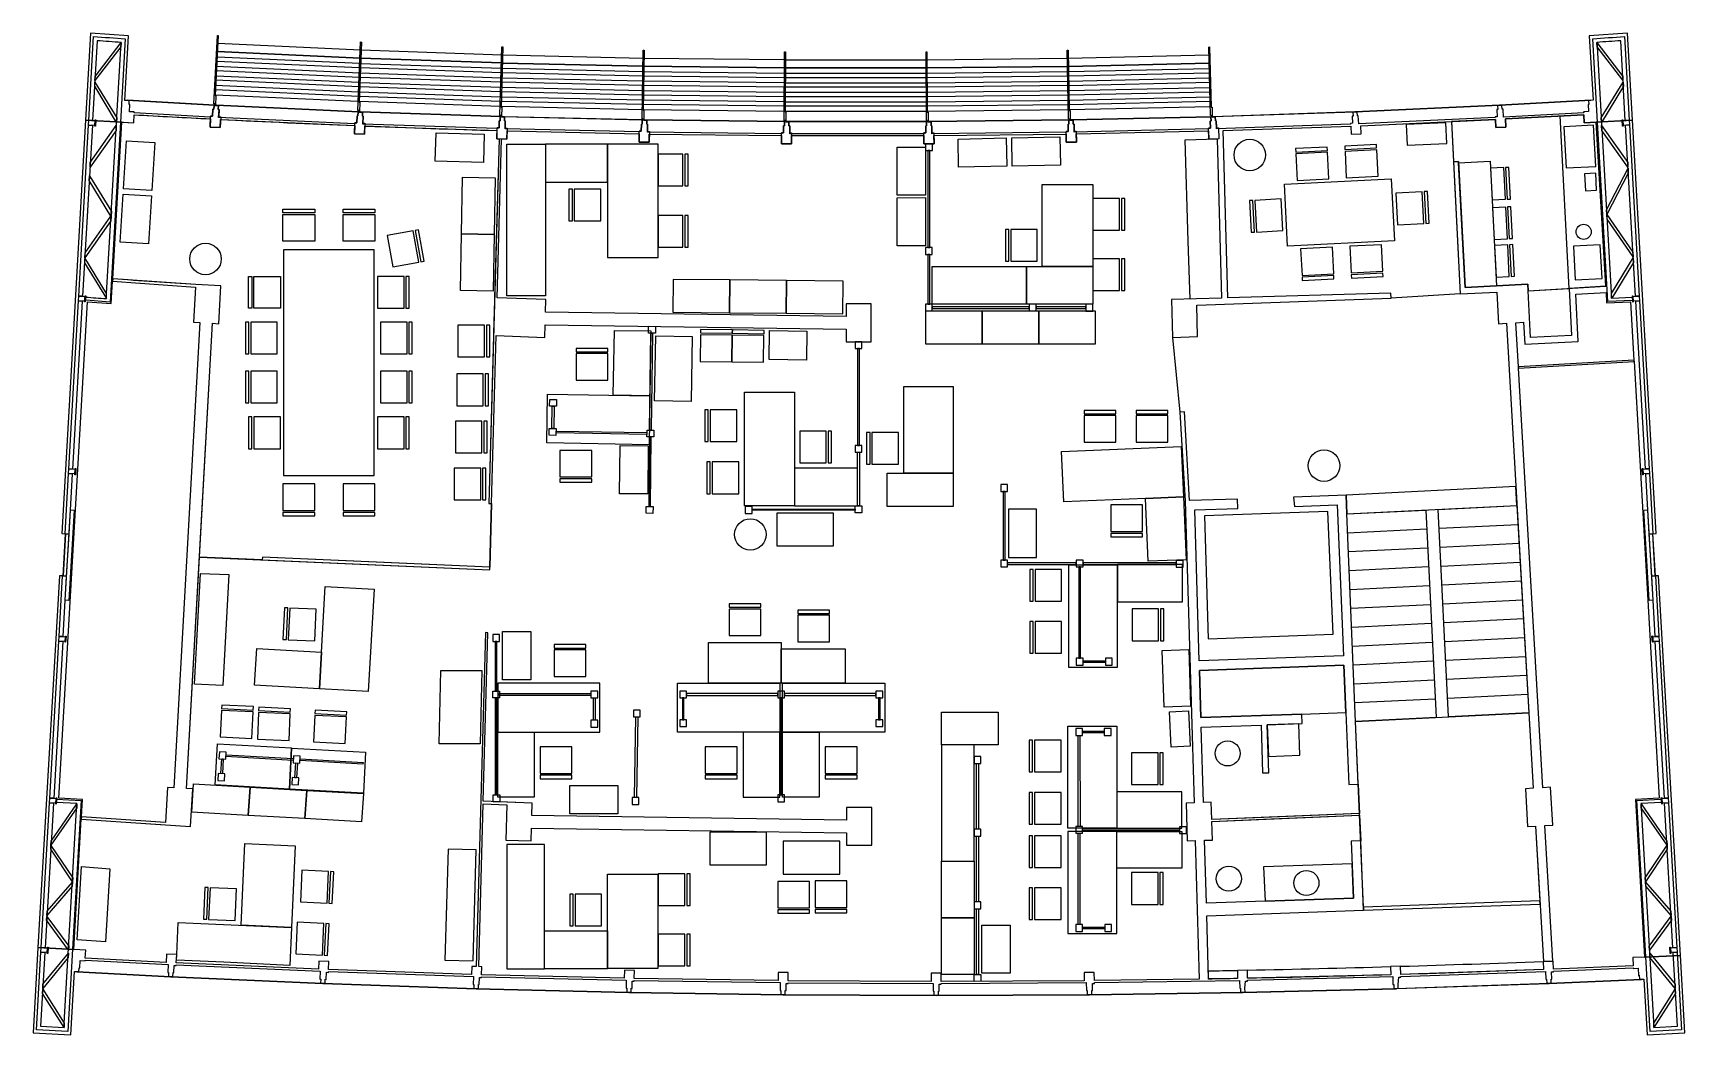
# Model space of a CAD drawing. Header units: centimetres. Extents: x -598 to 2024, y -498 to 1093.
import ezdxf

# ---------------------------------------------------------------- set-up
doc = ezdxf.new("R2010")
doc.units = ezdxf.units.CM
doc.header["$MEASUREMENT"] = 0
for name, color, linetype in [('Chair', 142, 'Continuous'), ('Coffee', 3, 'Continuous'), ('Elevators', 2, 'Continuous'), ('Entrance', 2, 'Continuous'), ('Furniture', 2, 'Continuous'), ('Meeting rooms', 1, 'Continuous'), ('Offices', 1, 'Continuous'), ('Sanitation', 40, 'Continuous'), ('Stairs', 2, 'Continuous'), ('Storage', 40, 'Continuous'), ('Toilets', 40, 'Continuous'), ('Walls', 6, 'Continuous')]:
    doc.layers.add(name, color=color, linetype=linetype)

msp = doc.modelspace()

# ---------------------------------------------------------------- linework, layer by layer
at = {"layer": 'Chair'}
for points in [[(433.6, 900.6), (394.1, 900.6), (394.1, 850.2), (433.6, 850.2)], [(441.9, 900.6), (436.6, 900.6), (436.6, 850.2), (441.9, 850.2)], [(1456.4, 911.9), (1406.1, 909.3), (1406.4, 904), (1456.6, 906.5)], [(1456.8, 903.6), (1406.5, 901), (1408.7, 858.9), (1459, 861.4)], [(1534.7, 910.5), (1534.4, 915.9), (1484.2, 913.3), (1484.4, 908)], [(1534.9, 907.6), (1484.6, 905), (1486.7, 862.9), (1537, 865.5)], [(1736.5, 879.2), (1715.4, 878.1), (1718, 827.8), (1739.1, 828.9)], [(1744.8, 879.6), (1739.5, 879.3), (1742.1, 829), (1747.4, 829.3)], [(258.2, 844.9), (252.8, 844.9), (252.8, 794.6), (258.2, 794.6)], [(303.3, 844.9), (261.1, 844.9), (261.1, 794.6), (303.3, 794.6)], [(1607.2, 840.9), (1565.1, 838.7), (1567.7, 788.4), (1609.8, 790.6)], [(1615.5, 841.3), (1610.2, 841), (1612.8, 790.7), (1618.1, 791)], [(-201.3, 813), (-150.9, 813), (-150.9, 807.6), (-201.3, 807.6)], [(-105.8, 813), (-55.4, 813), (-55.4, 807.6), (-105.8, 807.6)], [(1126.7, 830.2), (1084.5, 830.2), (1084.5, 779.8), (1126.7, 779.8)], [(1135, 830.2), (1129.7, 830.2), (1129.7, 779.8), (1135, 779.8)], [(1338.4, 827.1), (1333, 826.8), (1335.6, 776.5), (1341, 776.8)], [(1383.5, 829.4), (1341.4, 827.2), (1343.9, 776.9), (1386.1, 779.1)], [(1739.7, 816.6), (1718.7, 815.5), (1721.2, 765.2), (1742.3, 766.3)], [(1748, 817), (1742.7, 816.7), (1745.3, 766.4), (1750.6, 766.7)], [(-201.3, 804.6), (-150.9, 804.6), (-150.9, 762.5), (-201.3, 762.5)], [(-105.8, 804.6), (-55.4, 804.6), (-55.4, 762.5), (-105.8, 762.5)], [(433.6, 803.4), (394.1, 803.4), (394.1, 753), (433.6, 753)], [(441.9, 803.4), (436.6, 803.4), (436.6, 753), (441.9, 753)], [(5.6, 778.8), (-35.9, 771.3), (-27, 721.7), (14.5, 729.2)], [(13.8, 780.3), (8.5, 779.3), (17.4, 729.8), (22.7, 730.7)], [(951, 780.8), (945.7, 780.8), (945.7, 730.4), (951, 730.4)], [(996.2, 780.8), (954, 780.8), (954, 730.4), (996.2, 730.4)], [(1126.7, 734.5), (1084.5, 734.5), (1084.5, 684.1), (1126.7, 684.1)], [(1135, 734.5), (1129.7, 734.5), (1129.7, 684.1), (1135, 684.1)], [(1464.5, 752.8), (1414.2, 750.2), (1416.4, 708.1), (1466.7, 710.6)], [(1542.6, 756.8), (1492.3, 754.2), (1494.5, 712.1), (1544.8, 714.7)], [(1742.8, 756.7), (1721.7, 755.6), (1724.3, 705.3), (1745.4, 706.4)], [(1751.1, 757.1), (1745.8, 756.8), (1748.4, 706.5), (1753.7, 706.8)], [(1544.9, 711.7), (1494.6, 709.1), (1494.9, 703.8), (1545.2, 706.3)], [(-255.9, 706.4), (-250.6, 706.4), (-250.6, 656.1), (-255.9, 656.1)], [(-247.6, 706.4), (-205.4, 706.4), (-205.4, 656.1), (-247.6, 656.1)], [(-9.1, 706.4), (-51.2, 706.4), (-51.2, 656.1), (-9.1, 656.1)], [(-0.7, 706.4), (-6.1, 706.4), (-6.1, 656.1), (-0.7, 656.1)], [(1466.8, 707.7), (1416.6, 705.1), (1416.8, 699.8), (1467.1, 702.3)], [(-255.3, 633.7), (-260.7, 633.7), (-260.7, 583.3), (-255.3, 583.3)], [(-210.2, 633.7), (-252.4, 633.7), (-252.4, 583.3), (-210.2, 583.3)], [(-4.3, 633.7), (-46.5, 633.7), (-46.5, 583.3), (-4.3, 583.3)], [(4, 633.7), (-1.4, 633.7), (-1.4, 583.3), (4, 583.3)], [(118.8, 629.2), (76.6, 629.2), (76.6, 578.9), (118.8, 578.9)], [(127.1, 629.2), (121.8, 629.2), (121.8, 578.9), (127.1, 578.9)], [(512, 613), (461.6, 613.7), (461, 571.5), (511.4, 570.8)], [(512.1, 621.3), (461.8, 622), (461.7, 616.7), (512, 616)], [(562.3, 612.3), (512, 613), (511.4, 570.8), (561.7, 570.1)], [(562.5, 620.6), (512.1, 621.3), (512, 616), (562.4, 615.2)], [(314.4, 592), (264.1, 592), (264.1, 586.7), (314.4, 586.7)], [(314.4, 583.7), (264.1, 583.7), (264.1, 541.5), (314.4, 541.5)], [(-255.3, 555.8), (-260.7, 555.8), (-260.7, 505.5), (-255.3, 505.5)], [(-210.2, 555.8), (-252.4, 555.8), (-252.4, 505.5), (-210.2, 505.5)], [(-4.3, 555.8), (-46.5, 555.8), (-46.5, 505.5), (-4.3, 505.5)], [(4, 555.8), (-1.4, 555.8), (-1.4, 505.5), (4, 505.5)], [(116.7, 551.4), (74.5, 551.4), (74.5, 501), (116.7, 501)], [(125, 551.4), (119.6, 551.4), (119.6, 501), (125, 501)], [(-250.6, 483.1), (-255.9, 483.1), (-255.9, 432.7), (-250.6, 432.7)], [(-205.4, 483.1), (-247.6, 483.1), (-247.6, 432.7), (-205.4, 432.7)], [(-9.1, 483.1), (-51.2, 483.1), (-51.2, 432.7), (-9.1, 432.7)], [(-0.7, 483.1), (-6.1, 483.1), (-6.1, 432.7), (-0.7, 432.7)], [(114.6, 476.5), (72.4, 476.5), (72.4, 426.2), (114.6, 426.2)], [(122.9, 476.5), (117.6, 476.5), (117.6, 426.2), (122.9, 426.2)], [(473.9, 494.4), (468.5, 494.4), (468.5, 444.1), (473.9, 444.1)], [(519, 494.4), (476.8, 494.4), (476.8, 444.1), (519, 444.1)], [(1120.8, 493.6), (1070.4, 493.6), (1070.4, 488.3), (1120.8, 488.3)], [(1120.8, 485.3), (1070.4, 485.3), (1070.4, 443.1), (1120.8, 443.1)], [(1203.6, 493.6), (1153.2, 493.6), (1153.2, 488.3), (1203.6, 488.3)], [(1203.6, 485.3), (1153.2, 485.3), (1153.2, 443.1), (1203.6, 443.1)], [(661.2, 460.4), (619, 460.4), (619, 410.1), (661.2, 410.1)], [(669.5, 460.4), (664.1, 460.4), (664.1, 410.1), (669.5, 410.1)], [(730.7, 458.7), (725.3, 458.7), (725.3, 408.3), (730.7, 408.3)], [(775.8, 458.7), (733.7, 458.7), (733.7, 408.3), (775.8, 408.3)], [(288.9, 430.1), (238.5, 430.1), (238.5, 387.9), (288.9, 387.9)], [(112.6, 401.7), (70.4, 401.7), (70.4, 351.3), (112.6, 351.3)], [(120.9, 401.7), (115.5, 401.7), (115.5, 351.3), (120.9, 351.3)], [(477.1, 411.7), (471.8, 411.7), (471.8, 361.3), (477.1, 361.3)], [(522.3, 411.7), (480.1, 411.7), (480.1, 361.3), (522.3, 361.3)], [(-150.9, 376.7), (-201.3, 376.7), (-201.3, 334.5), (-150.9, 334.5)], [(-55.4, 376.7), (-105.8, 376.7), (-105.8, 334.5), (-55.4, 334.5)], [(288.9, 384.9), (238.5, 384.9), (238.5, 379.6), (288.9, 379.6)], [(1163.4, 343.5), (1113, 343.5), (1113, 301.3), (1163.4, 301.3)], [(-150.9, 331.5), (-201.3, 331.5), (-201.3, 326.2), (-150.9, 326.2)], [(-55.4, 331.5), (-105.8, 331.5), (-105.8, 326.2), (-55.4, 326.2)], [(1163.4, 298.3), (1113, 298.3), (1113, 293), (1163.4, 293)], [(989.7, 241.1), (984.3, 241.1), (984.3, 190.7), (989.7, 190.7)], [(1034.8, 241.1), (992.6, 241.1), (992.6, 190.7), (1034.8, 190.7)], [(557.1, 186.4), (506.8, 186.4), (506.8, 181.1), (557.1, 181.1)], [(-193.5, 179.8), (-198.8, 180), (-201.2, 129.7), (-195.8, 129.5)], [(-148.4, 177.7), (-190.5, 179.6), (-192.8, 129.3), (-150.7, 127.4)], [(557.1, 178.1), (506.8, 178.1), (506.8, 135.9), (557.1, 135.9)], [(666.1, 176.4), (615.8, 176.4), (615.8, 171.1), (666.1, 171.1)], [(666.1, 168.1), (615.8, 168.1), (615.8, 125.9), (666.1, 125.9)], [(989.7, 158.3), (984.3, 158.3), (984.3, 107.9), (989.7, 107.9)], [(1034.8, 158.3), (992.6, 158.3), (992.6, 107.9), (1034.8, 107.9)], [(1188.8, 178.2), (1146.6, 178.2), (1146.6, 127.8), (1188.8, 127.8)], [(1197.1, 178.2), (1191.8, 178.2), (1191.8, 127.8), (1197.1, 127.8)], [(279.5, 121.5), (229.2, 121.5), (229.2, 116.1), (279.5, 116.1)], [(279.5, 113.1), (229.2, 113.1), (229.2, 71), (279.5, 71)], [(-248.5, 14.8), (-298.8, 17.1), (-300.7, -25), (-250.4, -27.4)], [(-248.1, 23.1), (-298.4, 25.4), (-298.6, 20.1), (-248.3, 17.7)], [(-189.7, 11.5), (-240, 13.8), (-241.9, -28.4), (-191.6, -30.7)], [(-189.3, 19.8), (-239.6, 22.1), (-239.9, 16.7), (-189.6, 14.4)], [(-100.3, 6.7), (-150.6, 9), (-152.5, -33.1), (-102.3, -35.4)], [(-99.9, 15), (-150.2, 17.4), (-150.5, 12), (-100.2, 9.7)], [(257.5, -40.9), (207.2, -40.9), (207.2, -83.1), (257.5, -83.1)], [(519.5, -40.9), (469.1, -40.9), (469.1, -83.1), (519.5, -83.1)], [(710, -40.9), (659.6, -40.9), (659.6, -83.1), (710, -83.1)], [(988.6, -30.3), (983.3, -30.3), (983.3, -80.6), (988.6, -80.6)], [(1033.8, -30.3), (991.6, -30.3), (991.6, -80.6), (1033.8, -80.6)], [(1187.8, -50.1), (1145.6, -50.1), (1145.6, -100.5), (1187.8, -100.5)], [(1196.1, -50.1), (1190.7, -50.1), (1190.7, -100.5), (1196.1, -100.5)], [(257.5, -86), (207.2, -86), (207.2, -91.4), (257.5, -91.4)], [(519.5, -86), (469.1, -86), (469.1, -91.4), (519.5, -91.4)], [(710, -86), (659.6, -86), (659.6, -91.4), (710, -91.4)], [(988.6, -113.1), (983.3, -113.1), (983.3, -163.4), (988.6, -163.4)], [(1033.8, -113.1), (991.6, -113.1), (991.6, -163.4), (1033.8, -163.4)], [(988.6, -181.9), (983.3, -181.9), (983.3, -232.2), (988.6, -232.2)], [(1033.8, -181.9), (991.6, -181.9), (991.6, -232.2), (1033.8, -232.2)], [(-129, -238.8), (-171.2, -236.9), (-173.5, -287.2), (-131.3, -289.1)], [(-120.7, -239.2), (-126, -239), (-128.4, -289.3), (-123, -289.5)], [(436.7, -242.4), (394.5, -242.4), (394.5, -292.7), (436.7, -292.7)], [(445, -242.4), (439.7, -242.4), (439.7, -292.7), (445, -292.7)], [(634.8, -254.5), (584.4, -254.5), (584.4, -296.7), (634.8, -296.7)], [(693.6, -253.9), (643.3, -253.9), (643.3, -296.1), (693.6, -296.1)], [(1187.9, -240.6), (1145.7, -240.6), (1145.7, -291), (1187.9, -291)], [(1196.2, -240.6), (1190.8, -240.6), (1190.8, -291), (1196.2, -291)], [(-319.9, -264.3), (-325.2, -264.1), (-327.6, -314.4), (-322.2, -314.6)], [(-274.8, -266.4), (-316.9, -264.5), (-319.2, -314.8), (-277.1, -316.7)], [(259.4, -274.6), (254.1, -274.6), (254.1, -325), (259.4, -325)], [(304.6, -274.6), (262.4, -274.6), (262.4, -325), (304.6, -325)], [(988.6, -264.7), (983.3, -264.7), (983.3, -315), (988.6, -315)], [(1033.8, -264.7), (991.6, -264.7), (991.6, -315), (1033.8, -315)], [(634.8, -299.6), (584.4, -299.6), (584.4, -305), (634.8, -305)], [(693.6, -299), (643.3, -299), (643.3, -304.4), (693.6, -304.4)], [(-136.3, -321.3), (-178.5, -319.4), (-180.8, -369.7), (-138.6, -371.6)], [(-128, -321.7), (-133.4, -321.4), (-135.7, -371.7), (-130.3, -372)], [(436.6, -338.5), (394.4, -338.5), (394.4, -388.9), (436.6, -388.9)], [(444.9, -338.5), (439.6, -338.5), (439.6, -388.9), (444.9, -388.9)]]:
    msp.add_lwpolyline(points, close=True, dxfattribs=at)
at = {"layer": 'Coffee'}
msp.add_lwpolyline([(1863.7, 963.3), (1739.4, 956.5), (1740, 943.5), (1724.1, 942.7), (1723.4, 955.6), (1653.6, 952.4), (1656.8, 888.3), (1664.8, 888.7), (1675.1, 688.9), (1775, 694), (1775.5, 683.7), (1898.4, 690.7), (1883.4, 951.5), (1864.4, 950.5), (1863.7, 963.3)], dxfattribs=at)
at = {"layer": 'Elevators'}
msp.add_lwpolyline([(1267.3, 131), (1465.6, 138), (1457.4, 332.9), (1261.6, 326), (1267.3, 131)], dxfattribs=at)
at = {"layer": 'Entrance'}
for points in [[(1486.3, 359.1), (1487.6, 329.1), (1757.6, 342.5), (1755.9, 372.5), (1486.3, 359.1)], [(1267.3, 131), (1465.6, 138), (1457.4, 332.9), (1261.6, 326), (1267.3, 131)]]:
    msp.add_lwpolyline(points, dxfattribs=at)
at = {"layer": 'Furniture', "color": 8}
for p, q in [((359.1, 6.7), (361.9, 6.7)), ((359.7, -121.5), (356.9, -121.5))]:
    msp.add_line(p, q, dxfattribs=at)
at = {"layer": 'Furniture'}
for points in [[(-475.6, 665.7), (-513.6, 668.4, -0.00004), (-514.9, 668.5), (-514.5, 673.5, 0.00104), (-481.6, 671.2), (-481.1, 679), (-458.2, 1078, -0.001193), (-496, 1080.7), (-503.3, 954.1), (-509.5, 954.4), (-501.9, 1087.5, 0.001592), (-451.5, 1083.9), (-459.1, 951.5)], [(1941.1, 668.3), (1901.8, 666.3), (1885.4, 951.6), (1877.8, 1083.9, 0.001589), (1928, 1087.5), (1935.7, 954.5), (1929.5, 954.1), (1922.2, 1080.8, -0.001193), (1884.4, 1078.1), (1884.8, 1070.9), (1907.8, 671.2), (1908.2, 671.7), (1940.8, 673.4)], [(1557.1, -402.9, -0.002306), (1329.9, -408.5), (1329.7, -395.5, 0.002245), (1556.7, -389.9)], [(1799.6, -394.6, -0.0023), (1573.1, -402.4), (1572.7, -389.4, 0.002209), (1799.1, -381.6)], [(1314, -408.8, -0.000466), (1268, -409.7), (1267.7, -396.7, 0.000168), (1313.7, -395.8)]]:
    msp.add_lwpolyline(points, format="xyb", close=True, dxfattribs=at)
for points in [[(-499.6, 1017.8), (-499.3, 1023.8), (-458.2, 1078), (-458.6, 1070.8)], [(-78.9, 1053.2), (-305.3, 1063.6), (-304.6, 1076.7), (-78.4, 1066.3)], [(1925.5, 1023.9), (1925.8, 1017.9), (1884.8, 1070.9), (1884.4, 1078.1)], [(-78.9, 1053.2), (-79.3, 1044.4), (-305.7, 1054.8), (-305.3, 1063.6)], [(145.6, 1045.4), (145.4, 1036.6), (-78, 1044.3), (-77.6, 1053.1)], [(145.6, 1045.4), (-77.6, 1053.1), (-77.1, 1066.2), (146, 1058.5)], [(370.3, 1040.2), (146.9, 1045.3), (147.3, 1058.4), (370.5, 1053.3)], [(594.9, 1037.6), (371.6, 1040.2), (371.8, 1053.3), (595, 1050.7)], [(819.6, 1037.5), (596.2, 1037.5), (596.3, 1050.6), (819.5, 1050.6)], [(1044.3, 1040), (820.9, 1037.5), (820.8, 1050.6), (1044, 1053.1)], [(1268.9, 1045.1), (1045.6, 1040), (1045.3, 1053.1), (1268.5, 1058.2)], [(-80.1, 1023), (-80.5, 1014.2), (-307.3, 1024.7), (-306.8, 1033.5)], [(-79.5, 1038.1), (-79.9, 1029.3), (-306.5, 1039.8), (-306.1, 1048.5)], [(144.8, 1015.2), (144.5, 1006.4), (-79.1, 1014.1), (-78.8, 1022.9)], [(145.2, 1030.3), (144.9, 1021.5), (-78.6, 1029.2), (-78.2, 1038)], [(370, 1025.1), (369.8, 1016.3), (146.3, 1021.5), (146.5, 1030.3)], [(370.1, 1031.4), (146.7, 1036.6), (146.9, 1045.3), (370.3, 1040.2)], [(594.8, 1013.7), (371.2, 1016.3), (371.3, 1025.1), (594.8, 1022.5)], [(594.9, 1028.8), (371.4, 1031.4), (371.6, 1040.2), (594.9, 1037.6)], [(819.6, 1028.7), (596.2, 1028.7), (596.2, 1037.5), (819.6, 1037.5)], [(1044.4, 1031.2), (821, 1028.7), (820.9, 1037.5), (1044.3, 1040)], [(1044.7, 1016.2), (821.1, 1013.6), (821, 1022.4), (1044.5, 1024.9)], [(1269.1, 1036.3), (1045.7, 1031.2), (1045.6, 1040), (1268.9, 1045.1)], [(1269.6, 1021.2), (1046, 1016.1), (1045.8, 1024.9), (1269.3, 1030)], [(-465.1, 958.1), (-465.5, 951), (-500.1, 1008.5), (-499.8, 1014.8)], [(-81.7, 984), (-308.8, 994.5), (-308.4, 1003.3), (-81.3, 992.8)], [(-80.7, 1007.9), (-81.1, 999.1), (-308.1, 1009.6), (-307.6, 1018.4)], [(144.3, 1000.1), (144.1, 991.3), (-79.7, 999), (-79.4, 1007.8)], [(369.3, 986.1), (145.4, 991.3), (145.7, 1000.1), (369.5, 994.9)], [(369.6, 1001.2), (145.8, 1006.4), (146.1, 1015.2), (369.7, 1010)], [(594.7, 998.6), (370.9, 1001.2), (371.1, 1010), (594.7, 1007.4)], [(819.8, 998.5), (596, 998.5), (596.1, 1007.3), (819.8, 1007.3)], [(819.7, 1013.6), (596.1, 1013.6), (596.2, 1022.4), (819.7, 1022.4)], [(1044.9, 1001.1), (821.2, 998.5), (821.1, 1007.3), (1044.8, 1009.9)], [(1270, 1006.1), (1046.3, 1001), (1046.1, 1009.8), (1269.8, 1014.9)], [(1270.4, 991.1), (1046.5, 985.9), (1046.4, 994.7), (1270.2, 999.8)], [(1891.7, 951.1), (1891.3, 958.2), (1926, 1014.9), (1926.4, 1008.5)], [(-309.6, 979), (-309.7, 978), (-448.5, 985.8), (-448.5, 986.8)], [(-81, 968.5), (-81, 967.5), (-306.9, 977.9), (-306.9, 978.9)], [(143.9, 985), (143.7, 976.2), (-80.3, 984), (-80, 992.7)], [(369.1, 971), (145, 976.2), (145.2, 985), (369.2, 979.8)], [(594.5, 968.4), (370.4, 971), (370.6, 979.8), (594.6, 977.2)], [(594.7, 992.3), (594.6, 983.5), (370.7, 986.1), (370.8, 994.9)], [(819.9, 983.4), (595.9, 983.4), (596, 992.2), (819.9, 992.2)], [(820, 968.3), (595.9, 968.3), (595.9, 977.1), (819.9, 977.1)], [(1045.2, 986), (821.3, 983.4), (821.2, 992.2), (1045, 994.8)], [(1045.5, 970.9), (821.3, 968.3), (821.3, 977.1), (1045.3, 979.7)], [(1270.9, 976), (1046.8, 970.8), (1046.6, 979.6), (1270.6, 984.8)], [(1500.7, 967.3), (1500.7, 968.3), (1730, 978.8), (1730, 977.8)], [(1730.4, 977.8), (1730.4, 978.8), (1874.6, 986.8), (1874.6, 985.8)], [(-519.3, 674.8), (-525.5, 675.2), (-510, 946.8), (-503.7, 946.4)], [(-499.9, 946.2), (-510, 946.8), (-509.5, 954.4), (-499.4, 953.8)], [(-507.5, 879.7), (-507.1, 887.3), (-465.8, 945.9), (-466.2, 938.4)], [(144.6, 960.7), (144.5, 959.7), (-78.3, 967.4), (-78.2, 968.4)], [(370.1, 955.5), (370.1, 954.5), (147.3, 959.6), (147.3, 960.6)], [(595.8, 952.9), (595.8, 951.9), (372.9, 954.5), (372.9, 955.5)], [(821.4, 951.8), (598.5, 951.9), (598.5, 952.9), (821.4, 952.9)], [(824.2, 951.9), (824.2, 952.9), (1047.1, 955.4), (1047.1, 954.4)], [(1049.8, 954.4), (1049.8, 955.4), (1272.7, 960.5), (1272.7, 959.5)], [(1275.4, 959.6), (1275.4, 960.6), (1500.3, 968.3), (1500.3, 967.3)], [(1583.5, 914.6), (1646.3, 917.4), (1644.8, 950.5), (1581.9, 947.6)], [(1933.3, 887.3), (1933.8, 879.8), (1892.4, 938.4), (1892, 946)], [(1926.2, 945.1), (1925.3, 945), (1924.6, 955), (1925.6, 955)], [(1936.1, 946.9), (1926.1, 946.3), (1925.7, 953.9), (1935.7, 954.5)], [(1951.7, 675.2), (1945.6, 674.9), (1929.9, 946.5), (1936.1, 946.9)], [(-409.3, 842.7), (-454.2, 845.5), (-449.4, 921.9), (-404.5, 919.1)], [(117, 887.5), (40.5, 889.6), (41.8, 934.6), (118.2, 932.4)], [(947.8, 881.3), (871.3, 879.7), (870.4, 924.6), (946.8, 926.3)], [(1032.9, 883.2), (956.5, 881.5), (955.5, 926.5), (1032, 928.1)], [(1288.8, 671.9), (1249, 670.7), (1238.7, 670.4), (1235.9, 762.3), (1230.9, 923.4), (1281.7, 924.9)], [(154.1, 916.3), (215.3, 916.3), (215.3, 675.5), (154.1, 675.5)], [(215.3, 856.3), (314.1, 856.3), (314.1, 916.3), (215.3, 916.3)], [(314.1, 736.3), (394.1, 736.3), (394.1, 916.3), (314.1, 916.3)], [(818.7, 835.4), (773.7, 835.3), (773.6, 911.8), (818.5, 911.9)], [(818.7, 906.2), (829.6, 906.2), (829.6, 917.1), (818.7, 917.1)], [(822.6, 752.3), (825.4, 752.3), (825.4, 906.2), (822.6, 906.2)], [(-473.6, 809.3), (-474, 802.3), (-474.3, 801.9), (-508.8, 858.6), (-508.3, 866.4)], [(1725, 691.5), (1675.1, 688.9), (1664.9, 886.7), (1714.9, 889.2)], [(1900.4, 804.6), (1900.1, 804.9), (1899.7, 812), (1933.9, 878.1), (1934.3, 870.2)], [(134.1, 773.1), (82.2, 774), (83.9, 864), (135.8, 863)], [(1084.1, 722.2), (1004.1, 722.2), (1004.1, 852.2), (1084.1, 852.2)], [(1563, 763), (1393.3, 754.3), (1388.3, 852.7), (1558, 861.4)], [(-414.6, 758), (-459.5, 760.8), (-454.7, 837.1), (-409.8, 834.3)], [(818.8, 755), (773.9, 754.9), (773.7, 831.4), (818.7, 831.5)], [(-515.8, 736), (-515.4, 743.6), (-474.3, 801.9), (-474.1, 801.5), (-474.5, 794.7)], [(1941.5, 745.1), (1942, 737.4), (1900.6, 797.3), (1900.2, 804.1), (1900.4, 804.6)], [(132.5, 683.1), (80.5, 684), (82.2, 774), (134.1, 773.1)], [(-200.4, 390.3), (-56.3, 390.3), (-56.3, 748.8), (-200.4, 748.8)], [(818.5, 741.4), (829.4, 741.4), (829.4, 752.3), (818.5, 752.3)], [(822.6, 662.4), (825.4, 662.4), (825.4, 741.4), (822.6, 741.4)], [(1908.2, 671.7), (1907.8, 671.7), (1907.4, 679), (1942, 736.1), (1942.5, 728.3)], [(829.4, 722.2), (979.1, 722.2), (979.1, 662.2), (829.4, 662.2)], [(979.1, 722.2), (1084.1, 722.2), (1084.1, 662.2), (979.1, 662.2)], [(417.5, 649.6), (507.5, 648.8), (508, 700.7), (418, 701.5)], [(507.5, 648.8), (597.5, 647.9), (598, 699.8), (508, 700.7)], [(597.5, 647.9), (687.5, 647), (688, 699), (598, 699.8)], [(-535.1, 400.4), (-541.2, 400.8), (-525.9, 667.6), (-519.8, 667.2)], [(-515.9, 667), (-525.9, 667.6), (-525.5, 675.2), (-515.4, 674.6)], [(-515.9, 667), (-525.9, 667.6), (-525.5, 675.2), (-515.4, 674.6)], [(818.5, 651.5), (829.4, 651.5), (829.4, 662.4), (818.5, 662.4)], [(829.4, 655.5), (983.3, 655.5), (983.3, 658.3), (829.4, 658.3)], [(983.3, 651.5), (994.2, 651.5), (994.2, 662.4), (983.3, 662.4)], [(994.2, 655.3), (1073.2, 655.3), (1073.2, 658.1), (994.2, 658.1)], [(1073.2, 651.3), (1084.1, 651.3), (1084.1, 662.2), (1073.2, 662.2)], [(1942.2, 665.8), (1941.3, 665.7), (1940.7, 675.7), (1941.6, 675.8)], [(1952.1, 667.6), (1942.2, 667), (1941.7, 674.6), (1951.7, 675.2)], [(1967.4, 400.8), (1961.4, 400.5), (1946, 667.2), (1952.1, 667.6), (1952.1, 667.6)], [(818.5, 599.3), (908.5, 599.3), (908.5, 651.3), (818.5, 651.3)], [(908.5, 599.3), (998.5, 599.3), (998.5, 651.3), (908.5, 651.3)], [(998.5, 599.3), (1088.5, 599.3), (1088.5, 651.3), (998.5, 651.3)], [(383.5, 462.3), (380.6, 462.4), (382.8, 616.2), (385.6, 616.2)], [(571.3, 620.4), (630.3, 619.6), (629.6, 573.6), (570.6, 574.5)], [(707, 591.8), (717.9, 591.8), (717.9, 602.7), (707, 602.7)], [(710.9, 437.9), (713.7, 437.9), (713.7, 591.8), (710.9, 591.8)], [(862.4, 393.9), (784.4, 393.9), (784.4, 531.6), (862.4, 531.6)], [(610.8, 342.2), (531.5, 342.2), (531.5, 522.5), (610.8, 522.5)], [(379.3, 341), (382.3, 341), (383.4, 451.4), (380.5, 451.5)], [(378.1, 360.8), (333.1, 361.2), (333.8, 437.7), (378.7, 437.3)], [(706.8, 427), (717.7, 427), (717.7, 437.9), (706.8, 437.9)], [(710.9, 427), (713.7, 427), (713.7, 341.9), (710.9, 341.9)], [(1228.1, 356.3), (1168.1, 353.8), (1038.3, 348.2), (1034.8, 428.2), (1224.7, 436.3)], [(-531.6, 392.6), (-541.6, 393.2), (-541.2, 400.8), (-531.1, 400.2)], [(710.9, 401.9), (610.8, 401.9), (610.8, 342.2), (710.9, 342.2)], [(757.9, 393.9), (862.4, 393.9), (862.4, 340.8), (757.9, 340.8)], [(1958, 391.4), (1957, 391.4), (1956.4, 401.4), (1957.4, 401.4)], [(1967.9, 393.2), (1957.9, 392.6), (1957.4, 400.2), (1967.4, 400.8)], [(-541.1, 297.1), (-546.5, 297.4), (-547.1, 297.5), (-541.6, 393.2), (-535.6, 392.8)], [(938.2, 364.9), (949.1, 364.9), (949.1, 375.8), (938.2, 375.8)], [(1973.4, 297.5), (1967.4, 297.2), (1961.9, 392.9), (1967.9, 393.2)], [(532.7, 329.7), (543.6, 329.7), (543.6, 341.1), (532.7, 341.1)], [(706.8, 341.9), (717.7, 341.9), (717.7, 331), (706.8, 331)], [(942.2, 255.8), (945, 255.8), (945, 364.9), (942.2, 364.9)], [(1232.4, 256.4), (1172.4, 253.9), (1168.1, 353.8), (1228.1, 356.3), (1229.2, 331.4)], [(-541, 191.6), (-547, 192), (-538.7, 335.6), (-532.7, 335.2)], [(706.8, 335), (543.6, 335), (543.6, 336.8), (706.8, 336.8)], [(582.8, 278.2), (672.8, 278.2), (672.8, 330.1), (582.8, 330.1)], [(950.5, 260), (994.9, 260), (994.9, 336.6), (950.5, 336.6)], [(1973.2, 192), (1967.3, 191.7), (1959, 335.3), (1965, 335.6)], [(-545.2, 230.3), (-550.3, 230.6), (-546.5, 297.4), (-541.1, 297.1)], [(1976.6, 230.6), (1971.5, 230.3), (1967.4, 297.2), (1972.7, 297.5)], [(938.2, 244.9), (949.1, 244.9), (949.1, 255.8), (938.2, 255.8)], [(949.1, 248.9), (1058.1, 248.9), (1058.1, 251.7), (949.1, 251.7)], [(1045.7, 85.5), (1123.3, 85.5), (1123.3, 247.8), (1045.7, 247.8)], [(1058.1, 244.9), (1069, 244.9), (1069, 255.8), (1058.1, 255.8)], [(1061.9, 99.9), (1064.9, 99.9), (1064.9, 244.9), (1061.9, 244.9)], [(1069, 248.9), (1216.7, 248.9), (1216.7, 251.7), (1069, 251.7)], [(1123.3, 189.7), (1226.4, 189.7), (1226.4, 248.9), (1123.3, 248.9)], [(1216.7, 244.4), (1227.5, 244.4), (1227.5, 255.3), (1216.7, 255.3)], [(-550.7, 134.3), (-556.7, 134.7), (-551.2, 230.7), (-545.2, 230.3)], [(-296.7, 56.7), (-341.6, 58.5), (-332.1, 234.7), (-287.2, 232.9)], [(-65.8, 46.9), (-143.3, 51.3), (-140, 109.7), (-134.1, 213.8), (-56.6, 209.4)], [(1983, 134.7), (1977, 134.3), (1971.5, 230.3), (1977.4, 230.7)], [(-547.1, 126.4), (-557.2, 127.1), (-556.7, 134.7), (-546.6, 134.1)], [(131.7, 126.7), (142.6, 126.7), (142.6, 137.6), (131.7, 137.6)], [(192, 65.7), (147.1, 65.7), (147.1, 142.2), (192, 142.2)], [(1973.5, 125.3), (1972.6, 125.2), (1971.9, 135.2), (1972.9, 135.3)], [(1983.4, 127.1), (1973.4, 126.5), (1973, 134.1), (1983, 134.7)], [(-565.2, -122.5), (-571.5, -122.1), (-557.2, 127.1), (-550.9, 126.7)], [(-143.3, 51.3), (-246.2, 57.2), (-242.9, 115.6), (-140, 109.7)], [(135.7, 47.7), (138.5, 47.7), (138.5, 126.7), (135.7, 126.7)], [(474.3, 125), (589.5, 125), (589.5, 60.1), (474.3, 60.1)], [(589.5, 115), (691, 115), (691, 60.1), (589.5, 60.1)], [(1239.2, 24), (1197.3, 22.4), (1194.6, 112.4), (1236.5, 113.9)], [(1997.8, -122.1), (1991.5, -122.5), (1977.1, 126.7), (1983.4, 127.1)], [(111.7, -36.2), (46.7, -35.9), (49.5, 80.5), (114.5, 80.3)], [(1058.1, 89), (1069, 89), (1069, 99.9), (1058.1, 99.9)], [(1104.3, 93.2), (1069, 93.2), (1069, 96), (1104.3, 96)], [(1104.3, 89), (1115.2, 89), (1115.2, 99.9), (1104.3, 99.9)], [(139.6, -17.5), (301.9, -17.5), (301.9, 60.1), (139.6, 60.1)], [(587.4, -17.5), (425.1, -17.5), (425.1, 60.1), (587.4, 60.1)], [(591.6, 60.1), (754.3, 60.1), (754.3, -17.5), (591.6, -17.5)], [(142.6, 36.8), (131.7, 36.8), (131.7, 47.7), (142.6, 47.7)], [(135.7, -117.1), (138.5, -117.1), (138.5, 36.8), (135.7, 36.8)], [(287.6, 40.9), (142.6, 40.9), (142.6, 43.9), (287.6, 43.9)], [(287.6, 36.8), (298.5, 36.8), (298.5, 47.7), (287.6, 47.7)], [(294.2, 1.5), (291.6, 1.5), (291.6, 36.8), (294.2, 36.8)], [(428.6, 36.8), (439.5, 36.8), (439.5, 47.7), (428.6, 47.7)], [(435.3, 36.8), (432.8, 36.8), (432.8, 2.3), (435.3, 2.3)], [(439.5, 40.9), (584.1, 40.9), (584.1, 43.9), (439.5, 43.9)], [(584.1, 36.8), (595, 36.8), (595, 47.7), (584.1, 47.7)], [(590.8, 36.8), (588.3, 36.8), (588.3, -117.3), (590.8, -117.3)], [(595, 40.9), (740, 40.9), (740, 43.9), (595, 43.9)], [(740, 36.8), (750.9, 36.8), (750.9, 47.7), (740, 47.7)], [(746.7, 36.8), (744.2, 36.8), (744.2, 2.3), (746.7, 2.3)], [(287.6, -9.4), (298.5, -9.4), (298.5, 1.5), (287.6, 1.5)], [(355, 6.7), (365.9, 6.7), (365.9, 17.6), (355, 17.6)], [(359.7, -121.5), (356.9, -121.5), (359.1, 6.7), (361.9, 6.7)], [(428.6, -8.6), (439.5, -8.6), (439.5, 2.3), (428.6, 2.3)], [(740, -8.6), (750.9, -8.6), (750.9, 2.3), (740, 2.3)], [(933.9, -37.5), (843.9, -37.5), (843.9, 14.4), (933.9, 14.4)], [(1238.7, -40), (1208.7, -41.4), (1206, 15), (1236, 16.5)], [(197.7, -120.6), (139.6, -120.6), (139.6, -17.5), (197.7, -17.5)], [(529.3, -120.6), (587.4, -120.6), (587.4, -17.5), (529.3, -17.5)], [(591.6, -17.5), (650.1, -17.5), (650.1, -120.6), (591.6, -120.6)], [(1122.3, -170.2), (1044.7, -170.2), (1044.7, -7.9), (1122.3, -7.9)], [(1057.1, -22.6), (1068, -22.6), (1068, -11.7), (1057.1, -11.7)], [(1060.9, -22.6), (1063.9, -22.6), (1064, -167.2), (1061, -167.2)], [(1068, -16), (1102.4, -16), (1102.4, -18.4), (1068, -18.4)], [(1102.4, -22.6), (1113.3, -22.6), (1113.3, -11.7), (1102.4, -11.7)], [(843.9, -222.5), (895.8, -222.5), (895.8, -37.5), (843.9, -37.5)], [(895.8, -67.1), (906.7, -67.1), (906.7, -56.2), (895.8, -56.2)], [(902.7, -171.7), (899.9, -171.7), (899.9, -67.1), (902.7, -67.1)], [(330.4, -147.4), (253.9, -147.4), (253.9, -102.4), (330.4, -102.4)], [(-542.7, -493.1), (-592.7, -490.3), (-585.6, -367.1), (-579.3, -367.5), (-586, -484.3), (-548.7, -486.5), (-548.3, -479.7), (-528.2, -131), (-560.9, -129.1), (-560.5, -124.1), (-521.7, -126.3), (-535.2, -362.4)], [(-578.9, -359.9), (-585.1, -359.5), (-571.9, -129.7), (-565.6, -130.1)], [(-561.9, -130.4), (-571.9, -129.7), (-571.5, -122.1), (-561.4, -122.8)], [(143.2, -128), (132.3, -128), (132.3, -117.1), (143.2, -117.1)], [(352.9, -132.4), (363.8, -132.4), (363.8, -121.5), (352.9, -121.5)], [(584.1, -128.2), (595, -128.2), (595, -117.3), (584.1, -117.3)], [(1225.4, -112.1), (1122.3, -112.1), (1122.3, -170.2), (1225.4, -170.2)], [(2018.9, -490.2), (1969, -493.1), (1962.2, -374.6), (1947.9, -126.3), (1985.4, -124.1), (1986.9, -124), (1987.2, -129.1), (1954.4, -131), (1954.5, -131.1), (1954.9, -137.5), (1975, -486.5), (2012.3, -484.3), (2005.6, -367.5), (2011.9, -367.1)], [(1995.4, -190.7), (1995.8, -197.1), (1954.9, -137.5), (1954.5, -131.1)], [(1988.3, -131.5), (1987.3, -131.6), (1986.7, -121.6), (1987.7, -121.5)], [(1998.2, -129.7), (1988.2, -130.3), (1987.7, -122.7), (1997.8, -122.1)], [(2011.4, -359.5), (2005.1, -359.9), (1991.9, -130.1), (1998.2, -129.7)], [(-569.5, -197.1), (-569.1, -190.8), (-528.2, -131.1), (-528.6, -137.6)], [(476.4, -228.2), (566.4, -228.2), (566.4, -176.2), (476.4, -176.2)], [(895.8, -182.6), (906.7, -182.6), (906.7, -171.7), (895.8, -171.7)], [(902.7, -287.1), (899.9, -287.1), (899.9, -182.6), (902.7, -182.6)], [(1122.3, -175.2), (1044.7, -175.2), (1044.7, -337.5), (1122.3, -337.5)], [(1057.1, -178.1), (1068, -178.1), (1068, -167.2), (1057.1, -167.2)], [(1060.9, -178.1), (1063.9, -178.1), (1063.9, -323.1), (1060.9, -323.1)], [(1221.9, -174.1), (1068, -174.1), (1068, -171.3), (1221.9, -171.3)], [(1225.4, -233.3), (1122.3, -233.3), (1122.3, -175.2), (1225.4, -175.2)], [(1221.9, -178.7), (1232.8, -178.7), (1232.8, -167.8), (1221.9, -167.8)], [(-535, -248.8), (-535.4, -255.1), (-569.9, -203.5), (-569.5, -197.3)], [(-187.7, -327.9), (-267.6, -324.2), (-261.6, -194.4), (-181.7, -198.1)], [(55.8, -379.9), (100.7, -380.9), (105.7, -204.5), (60.8, -203.5)], [(154.1, -393.2), (214.1, -393.2), (214.1, -196.1), (154.1, -196.1)], [(592.9, -242.8), (682.9, -242.8), (682.9, -190.8), (592.9, -190.8)], [(1961.6, -255.1), (1961.3, -248.8), (1995.8, -197.2), (1996.1, -203.4)], [(-483, -350.6), (-527.9, -347.4), (-520.9, -231.1), (-476, -234.4)], [(895.8, -312.5), (843.9, -312.5), (843.9, -222.5), (895.8, -222.5)], [(-575.9, -308.5), (-575.5, -302), (-535.4, -255.5), (-535.8, -262.1)], [(314.1, -243.2), (393.8, -243.2), (393.8, -392.8), (314.1, -392.8)], [(2001.8, -302), (2002.2, -308.5), (1962, -262.1), (1961.7, -255.5)], [(895.8, -298), (906.7, -298), (906.7, -287.1), (895.8, -287.1)], [(-541.3, -357.5), (-541.6, -363.8), (-576.4, -316.3), (-576, -310.1)], [(895.8, -402.5), (843.9, -402.5), (843.9, -312.5), (895.8, -312.5)], [(902.7, -402.5), (899.9, -402.5), (899.9, -298), (902.7, -298)], [(1967.9, -363.8), (1967.5, -357.5), (2002.3, -310), (2002.6, -316.3)], [(-190.4, -387.9), (-295.3, -383), (-370.2, -379.6), (-369.7, -370.9), (-369.8, -370.9), (-367.5, -319.7), (-187.7, -327.9)], [(314.1, -393.2), (214.1, -393.2), (214.1, -333.2), (314.1, -333.2)], [(953.1, -400.3), (908.1, -400.3), (908.1, -323.8), (953.1, -323.8)], [(1057.1, -334), (1068, -334), (1068, -323.1), (1057.1, -323.1)], [(1103.2, -329.8), (1068, -329.8), (1068, -327.4), (1103.2, -327.4)], [(1103.2, -334), (1114.1, -334), (1114.1, -323.1), (1103.2, -323.1)], [(-575.5, -367.7), (-585.6, -367.1), (-585.1, -359.5), (-575.1, -360.1)], [(2001.9, -368.9), (2001, -368.9), (2000.4, -359), (2001.3, -358.9)], [(2011.9, -367.1), (2001.9, -367.7), (2001.4, -360.1), (2011.4, -359.5)], [(-582.6, -424.6), (-582.2, -417.8), (-541.9, -368.6), (-542.3, -375.4)], [(2008.5, -417.7), (2008.9, -424.5), (1968.6, -375.4), (1968.2, -368.6)], [(-379.7, -405.4), (-379.7, -406.4), (-528.5, -398.6), (-528.4, -397.6)], [(-138.1, -416.1), (-138.1, -417.1), (-379.3, -406.4), (-379.3, -405.4)], [(105.2, -424.5), (105.2, -425.5), (-137.7, -417.1), (-137.7, -416.1)], [(1566, -425.4), (1565.9, -424.4), (1808.3, -416.1), (1808.3, -417.1)], [(1808.7, -417), (1808.7, -416), (1955.3, -409.8), (1955.4, -410.8)], [(-548.3, -479.7), (-548.7, -486.5), (-583, -432.6), (-582.6, -425.8)], [(347.9, -430.5), (347.8, -431.5), (105.6, -425.5), (105.6, -424.5)], [(592.4, -434.1), (592.4, -435.1), (348.2, -431.5), (348.3, -430.5)], [(835.4, -436.3), (592.8, -435.1), (592.8, -434.1), (835.4, -435.3)], [(835.8, -436.3), (835.8, -435.3), (1078.8, -434.1), (1078.8, -435.1)], [(1079.2, -435.1), (1079.2, -434.1), (1322.2, -430.5), (1322.2, -431.5)], [(1322.6, -431.5), (1322.6, -430.5), (1565.5, -424.5), (1565.6, -425.5)], [(1975, -486.5), (1974.6, -479.6), (2008.9, -425.7), (2009.3, -432.6)]]:
    msp.add_lwpolyline(points, close=True, dxfattribs=at)
for points in [[(-300.9, 942.7), (-316.9, 943.6), (-316, 960.8), (-312.9, 960.7), (-312.3, 971.9), (-311, 971.9), (-310.6, 978.1), (-309.7, 978), (-309.6, 980.3), (-310.9, 980.4), (-305.3, 1089.3), (-304, 1089.2), (-308.9, 993.7), (-307.6, 993.6), (-308.4, 978), (-307.3, 977.9), (-307.3, 978.9), (-306.9, 978.9), (-306.9, 977.9), (-303.6, 977.7), (-303.9, 971.5), (-302.6, 971.4), (-303.2, 960.2), (-300.1, 960), (-300.9, 942.7)], [(-71.9, 932.3), (-87.8, 932.9), (-87.2, 950.2), (-84, 950.1), (-83.6, 961.4), (-82.3, 961.3), (-82, 967.5), (-81, 967.5), (-80.9, 969.8), (-82.3, 969.9), (-77.9, 1078.8), (-76.6, 1078.7), (-80.4, 983.2), (-79.1, 983.1), (-79.7, 967.4), (-78.7, 967.4), (-78.6, 968.4), (-78.2, 968.4), (-78.3, 967.4), (-75, 967.3), (-75.2, 961), (-73.9, 961), (-74.3, 949.7), (-71.2, 949.6), (-71.9, 932.3)], [(154.1, 924.6), (138.1, 925.1), (138.6, 942.4), (141.7, 942.3), (142, 953.6), (143.3, 953.5), (143.6, 959.7), (144.5, 959.7), (144.6, 962), (143.2, 962.1), (146.4, 1071), (147.7, 1071), (145, 975.4), (146.3, 975.4), (145.8, 959.7), (146.9, 959.6), (146.9, 960.6), (147.3, 960.6), (147.3, 959.6), (150.6, 959.6), (150.4, 953.3), (151.7, 953.3), (151.4, 942), (154.6, 941.9), (154.1, 924.6)], [(380.1, 919.5), (364.1, 919.8), (364.4, 937.1), (367.5, 937), (367.7, 948.3), (369, 948.3), (369.2, 954.5), (370.1, 954.5), (370.2, 956.8), (368.8, 956.8), (370.7, 1065.8), (372, 1065.8), (370.4, 970.2), (371.7, 970.2), (371.4, 954.5), (372.5, 954.5), (372.5, 955.5), (372.9, 955.5), (372.9, 954.5), (376.2, 954.4), (376.1, 948.2), (377.4, 948.2), (377.2, 936.9), (380.4, 936.8), (380.1, 919.5)], [(606.1, 917), (590.1, 917.1), (590.2, 934.4), (593.4, 934.4), (593.4, 945.7), (594.7, 945.7), (594.8, 951.9), (595.8, 951.9), (595.8, 954.2), (594.4, 954.2), (595.1, 1063.2), (596.4, 1063.2), (595.9, 967.6), (597.2, 967.6), (597.1, 951.9), (598.1, 951.9), (598.1, 952.9), (598.5, 952.9), (598.5, 951.9), (601.8, 951.9), (601.8, 945.6), (603.1, 945.6), (603.1, 934.3), (606.2, 934.3), (606.1, 917)], [(832.2, 917.1), (816.2, 917), (816.1, 934.3), (819.2, 934.3), (819.2, 945.6), (820.5, 945.6), (820.5, 951.8), (821.4, 951.8), (821.4, 954.1), (820.1, 954.1), (819.5, 1063.1), (820.8, 1063.1), (821.4, 967.5), (822.7, 967.5), (822.7, 951.8), (823.8, 951.9), (823.8, 952.9), (824.2, 952.9), (824.2, 951.9), (827.5, 951.9), (827.6, 945.7), (828.9, 945.7), (828.9, 934.4), (832.1, 934.4), (832.2, 917.1)], [(1058.2, 919.8), (1042.2, 919.5), (1041.9, 936.8), (1045.1, 936.8), (1044.9, 948.1), (1046.2, 948.1), (1046.1, 954.4), (1047.1, 954.4), (1047, 956.7), (1045.7, 956.7), (1043.8, 1065.6), (1045.1, 1065.7), (1046.8, 970.1), (1048.1, 970.1), (1048.4, 954.4), (1049.4, 954.4), (1049.4, 955.4), (1049.8, 955.4), (1049.8, 954.4), (1053.1, 954.5), (1053.3, 948.3), (1054.6, 948.3), (1054.8, 937), (1057.9, 937.1), (1058.2, 919.8)], [(1284.2, 925), (1268.2, 924.6), (1267.7, 941.9), (1270.9, 941.9), (1270.6, 953.2), (1271.9, 953.3), (1271.7, 959.5), (1272.7, 959.5), (1272.6, 961.8), (1271.3, 961.8), (1268.2, 1070.7), (1269.5, 1070.8), (1272.2, 975.2), (1273.5, 975.2), (1274, 959.5), (1275, 959.6), (1275, 960.6), (1275.4, 960.6), (1275.4, 959.6), (1278.7, 959.7), (1279, 953.5), (1280.3, 953.5), (1280.6, 942.2), (1283.7, 942.3), (1284.2, 925)], [(-500, 945), (-499.4, 955), (-498.4, 955), (-499, 945), (-500, 945)], [(1898.4, 690.7), (1840.4, 687.4), (1826.3, 961.2), (1863.7, 963.3), (1864.4, 950.5), (1883.4, 951.5), (1898.4, 690.7)], [(1866.2, 842.4), (1883.9, 843.3), (1882.5, 870.4), (1864.8, 869.5), (1866.2, 842.4)], [(-515.8, 736), (-516.3, 728.2), (-481.6, 671.2), (-481.1, 679), (-515.8, 736)], [(1850.2, 700.8), (1892.6, 702.9), (1889.8, 756.4), (1847.4, 754.3), (1850.2, 700.8)], [(-516, 665.8), (-515.4, 675.8), (-514.4, 675.7), (-515, 665.8), (-516, 665.8)], [(-516, 665.8), (-515.4, 675.8), (-514.4, 675.7), (-515, 665.8), (-516, 665.8)], [(323.1, 517.6), (324.8, 620.7), (382.9, 619.7), (381.1, 516.6), (323.1, 517.6)], [(379, 616.3), (379.2, 627.2), (390.1, 627), (389.9, 616.1), (379, 616.3)], [(379.3, 616.3), (379, 616.3)], [(388.6, 508.7), (390.4, 611.8), (448.5, 610.8), (446.7, 507.7), (388.6, 508.7)], [(217.5, 441.8), (218.9, 519.4), (381.1, 516.6), (379.8, 439), (217.5, 441.8)], [(222, 500.2), (222.2, 511.1), (233.1, 511), (232.9, 500.1), (222, 500.2)], [(225.6, 464.9), (226.2, 500.2), (229.1, 500.1), (228.5, 464.9), (225.6, 464.9)], [(221.2, 454.1), (221.4, 465), (232.3, 464.8), (232.1, 453.9), (221.2, 454.1)], [(232.2, 457.7), (232.2, 460.7), (376.6, 458.3), (376.5, 455.3), (232.2, 457.7), (232.2, 460.7)], [(376.5, 451.5), (376.7, 462.4), (387.6, 462.2), (387.4, 451.4), (376.5, 451.5)], [(-531.7, 391.4), (-531.1, 401.4), (-530.1, 401.3), (-530.7, 391.3), (-531.7, 391.4)], [(375.1, 330.2), (375.3, 341.1), (386.2, 340.9), (386, 330), (375.1, 330.2)], [(1977.4, 230.7), (1971.5, 230.3)], [(-547.2, 125.3), (-546.6, 135.2), (-545.6, 135.2), (-546.2, 125.2), (-547.2, 125.3)], [(-191.1, -107.9), (-308.6, -101.1), (-305, -36), (-187.5, -42.6), (-191.1, -107.9)], [(-302.8, -59.8), (-291.9, -60.3), (-291.3, -49.4), (-302.2, -48.9), (-302.8, -59.8)], [(-73.6, -114.6), (-191.1, -107.9), (-187.5, -42.7), (-70, -49.4), (-73.6, -114.6)], [(-300, -83.4), (-298.5, -60), (-295.9, -60.1), (-297.3, -83.6), (-300, -83.4)], [(-291.5, -53.3), (-184.9, -59.4), (-185, -62.4), (-291.7, -56.2), (-291.5, -53.3)], [(-185.2, -66.2), (-174.3, -66.7), (-173.8, -55.8), (-184.7, -55.3), (-185.2, -66.2)], [(-182.4, -89.9), (-181, -66.4), (-178.4, -66.5), (-179.8, -90), (-182.4, -89.9)], [(-174, -59.7), (-74.1, -65.5), (-74.3, -68.5), (-174.1, -62.7), (-174, -59.7)], [(-256.3, -149.6), (-346.1, -144.4), (-343.1, -99.6), (-253.3, -104.7), (-256.3, -149.6)], [(-304.8, -94.1), (-293.9, -94.6), (-293.4, -83.8), (-304.3, -83.2), (-304.8, -94.1)], [(-166.4, -154.7), (-256.3, -149.6), (-253.3, -104.7), (-163.4, -109.9), (-166.4, -154.7)], [(-187.3, -100.5), (-176.4, -101.1), (-175.8, -90.2), (-186.7, -89.6), (-187.3, -100.5)], [(-562, -131.5), (-561.3, -121.6), (-560.4, -121.6), (-561, -131.6), (-562, -131.5)], [(-76.6, -159.9), (-166.4, -154.7), (-163.4, -109.9), (-73.6, -115.1), (-76.6, -159.9)], [(-575.6, -368.9), (-575, -359), (-574, -359), (-574.7, -369), (-575.6, -368.9)], [(895.8, -413.3), (895.8, -402.5), (906.7, -402.5), (906.7, -413.2), (895.8, -413.3)]]:
    msp.add_lwpolyline(points, dxfattribs=at)
msp.add_circle((1863.4, 777.2), 12, dxfattribs=at)
at = {"layer": 'Meeting rooms'}
msp.add_lwpolyline([(134.8, 672.5), (134.7, 668.5), (133.2, 616.5), (133.1, 612.5), (125.8, 345.8), (129.7, 345.6), (127.3, 244.5), (-52.9, 252.3), (-233.8, 260.2), (-234, 256.2), (-333.9, 260.5), (-313.2, 631.9), (-303.2, 631.3), (-299.8, 691.2), (-339.7, 693.5, -0.00369), (-471.5, 702.6), (-457.2, 951.4), (-454.2, 951.2), (-438.1, 950.4), (-437.4, 963.2, 0.001537), (-316.3, 956.6), (-316.9, 943.6), (-300.9, 942.7), (-300.3, 955.7, 0.0027), (-87.3, 945.9), (-87.8, 932.9), (-71.9, 932.3), (-71.3, 945.3, 0.002658), (138.4, 938.1), (138.1, 925.1), (141.7, 925)], format="xyb", close=True, dxfattribs=at)
msp.add_lwpolyline([(1667.6, 678.5), (1557.9, 671.7), (1557.6, 679.6), (1298.8, 672.2), (1291.4, 938.2), (1493.7, 945.2), (1494.4, 932.1), (1510.3, 933), (1509.7, 945.8), (1653.6, 952.4), (1667.6, 678.5)], dxfattribs=at)
at = {"layer": 'Offices'}
msp.add_lwpolyline([(-515, -376.5), (-514.3, -363.5), (-533.2, -362.5), (-521.4, -155.9), (-347.8, -167.4), (-344.4, -107.5), (-354.4, -106.9), (-333.9, 260.5), (127.2, 240.5), (127.3, 244.5), (129.7, 345.6), (137, 612.4), (214.5, 609.6), (215.1, 629.6), (692.6, 622.7), (692.6, 602.7), (732.6, 602.7), (732.6, 662.7), (692.6, 662.7), (692.6, 642.7), (215.6, 649.6), (216.2, 669.6), (138.7, 672.3), (145.6, 924.9), (154.1, 924.6), (154.4, 937.6), (364.3, 932.8), (364.1, 919.8), (380.1, 919.5), (380.3, 932.5), (590.2, 930.1), (590.1, 917.1), (606.1, 917), (606.2, 930), (816.1, 930), (816.2, 917), (832.2, 917.1), (832.1, 930.1), (1042, 932.5), (1042.2, 919.5), (1058.2, 919.8), (1058, 932.8), (1267.9, 937.6), (1268.2, 924.6), (1281.7, 924.9), (1288.8, 671.9), (1209, 669.6), (1210.7, 609.6), (1222.6, 490.6), (1230.7, 350.1), (1244.9, -129.7), (1232.4, -130.1), (1234.1, -190), (1246.6, -189.7), (1253, -409.7), (1086.8, -412.2), (1086.6, -399.2), (1070.6, -399.4), (1070.8, -412.4), (843.6, -413.6), (843.6, -400.5), (827.6, -400.5), (827.6, -413.5), (600.8, -412.4), (600.9, -399.4), (584.9, -399.6), (584.8, -412.2), (356.5, -408.9), (356.8, -395.9), (340.8, -395.5), (340.5, -408.5), (114, -403), (114.4, -390), (109.6, -389.8), (116.7, -131.3), (154.1, -132.9), (152.5, -188.9), (192.5, -190.1), (193.1, -170.1), (693.3, -177.2), (693.3, -197.2), (733.3, -197.2), (733.3, -137.2), (693.3, -137.2), (693.3, -157.2), (193.7, -150.1), (194.2, -130.1), (116.8, -127.3), (124.2, 140.5), (120.1, 140.6), (105.5, -389.7), (98.4, -389.5), (98, -402.5), (-129, -394.7), (-128.5, -381.7), (-144.5, -381), (-145, -394), (-370.5, -384), (-369.7, -370.9), (-386, -370.3), (-386.5, -383.2)], close=True, dxfattribs=at)
at = {"layer": 'Sanitation'}
for centre in [(1333.5, 899.3), (-324.2, 734.1), (1451.3, 405.9), (540.7, 296.5)]:
    msp.add_circle(centre, 25, dxfattribs=at)
at = {"layer": 'Stairs'}
for points in [[(1649.1, 6.7), (1632.6, 336.3), (1757.6, 342.5), (1776.6, 13.1), (1649.1, 6.7)], [(1501.5, -0.6), (1487.6, 329.1), (1612.7, 335.3), (1629.1, 5.7), (1501.5, -0.6)], [(1488.8, 299.1), (1614.1, 305.4)], [(1634.1, 306.4), (1759.4, 312.6)], [(1490.1, 269.2), (1615.6, 275.4)], [(1635.6, 276.4), (1761.1, 282.6)], [(1491.4, 239.2), (1617.1, 245.4)], [(1637.1, 246.4), (1762.8, 252.7)], [(1492.6, 209.2), (1618.6, 215.5)], [(1638.6, 216.5), (1764.5, 222.7)], [(1493.9, 179.2), (1620.1, 185.5)], [(1640.1, 186.5), (1766.3, 192.8)], [(1641.6, 156.5), (1768, 162.8)], [(1495.2, 149.3), (1621.6, 155.6)], [(1643.1, 126.6), (1769.7, 132.9)], [(1496.4, 119.3), (1623.1, 125.6)], [(1497.7, 89.3), (1624.6, 95.6)], [(1644.6, 96.6), (1771.4, 102.9)], [(1499, 59.4), (1626.1, 65.7)], [(1646.1, 66.7), (1773.2, 73)], [(1500.2, 29.4), (1627.6, 35.7)], [(1647.6, 36.7), (1774.9, 43)], [(1514, -295.3), (1501.5, -0.6), (1776.6, 13.1), (1783.5, -106.7), (1771, -107.4), (1774.5, -167.3), (1787, -166.6), (1794, -285.4), (1514, -295.3)]]:
    msp.add_lwpolyline(points, dxfattribs=at)
at = {"layer": 'Storage'}
for points in [[(1844.2, 612.5), (1779.3, 609.2), (1775.5, 683.7), (1840.4, 687.4)], [(1482.7, 88.7), (1253.7, 80.6), (1255.9, 5.7), (1415.9, 11), (1415.9, 11), (1485.9, 13.8)]]:
    msp.add_lwpolyline(points, close=True, dxfattribs=at)
at = {"layer": 'Toilets'}
for points in [[(1835.6, 878.6), (1882.5, 881), (1878.8, 946.6), (1831.9, 944.2)], [(1490.7, -100.7), (1505.7, -100.1), (1507.7, -146.5), (1355.2, -152.9), (1273.2, -156.4), (1272.4, -128.9), (1259.8, -129.3), (1256.3, -9.3), (1351.3, -6.3), (1353.5, -82.3), (1363.5, -81.9), (1361.3, -6), (1416.6, -4), (1415.9, 11), (1415.9, 11), (1485.9, 13.8)], [(1363, -56), (1412.7, -54.2), (1411.3, -4.2), (1361.3, -6)], [(1498.3, -281), (1264.5, -289.2), (1261.6, -189.3), (1274.1, -188.9), (1273.2, -159.4), (1355.3, -155.9), (1507.8, -149.5), (1509.5, -190), (1494.5, -190.7)], [(1357.8, -285.9), (1498.3, -281), (1496, -226.4), (1355.4, -231.3)]]:
    msp.add_lwpolyline(points, close=True, dxfattribs=at)
for centre in [(1298.3, -51.3), (1300.2, -250.2), (1423.3, -257)]:
    msp.add_circle(centre, 19.9, dxfattribs=at)
at = {"layer": 'Walls'}
for points in [[(-446.2, 1088.7), (-506.6, 1093), (-514.6, 954.4), (-457.2, 951.4), (-438.1, 950.4), (-437.4, 963.2), (-316.3, 956.6), (-316.9, 943.6), (-300.9, 942.7), (-300.3, 955.7), (-87.3, 945.9), (-87.8, 932.9), (-71.9, 932.3), (-71.3, 945.3), (138.4, 938.1), (138.1, 925.1), (141.7, 925), (125.8, 345.8), (129.7, 345.6), (137, 612.4), (214.5, 609.6), (215.1, 629.6), (692.6, 622.7), (692.6, 602.7), (732.6, 602.7), (732.6, 662.7), (692.6, 662.7), (692.6, 642.7), (215.6, 649.6), (216.2, 669.6), (138.7, 672.3), (145.6, 924.9), (154.1, 924.6), (154.4, 937.6), (364.3, 932.8), (364.1, 919.8), (380.1, 919.5), (380.3, 932.5), (590.2, 930.1), (590.1, 917.1), (606.1, 917), (606.2, 930), (816.1, 930), (816.2, 917), (832.2, 917.1), (832.1, 930.1), (1042, 932.5), (1042.2, 919.5), (1058.2, 919.8), (1058, 932.8), (1267.9, 937.6), (1268.2, 924.6), (1281.7, 924.9), (1288.8, 671.9), (1209, 669.6), (1210.7, 609.6), (1250.7, 610.8), (1249.3, 660.7), (1557.9, 671.7), (1557.6, 679.6), (1298.8, 672.2), (1291.4, 938.2), (1493.7, 945.2), (1494.4, 932.1), (1510.3, 933), (1509.7, 945.8), (1723.4, 955.6), (1724.1, 942.7), (1740, 943.5), (1739.4, 956.5), (1863.7, 963.3), (1864.4, 950.4), (1883.4, 951.5), (1940.8, 954.8), (1932.8, 1093), (1872.4, 1088.7), (1878.4, 986.1), (1871.3, 985.6), (1871.7, 979.4), (1870.4, 979.3), (1871, 968.1), (1863.4, 967.6), (1863.5, 966.3), (1736.1, 959.3), (1735.4, 971.9), (1734.1, 971.8), (1733.7, 978), (1726.7, 977.7), (1727, 971.4), (1725.7, 971.4), (1726.3, 960.1), (1723.2, 959.9), (1723.2, 958.6), (1506.4, 948.7), (1505.7, 961.3), (1504.4, 961.3), (1504, 967.4), (1497, 967.2), (1497.3, 960.9), (1496, 960.8), (1496.6, 949.6), (1493.5, 949.4), (1493.5, 948.2), (1280.6, 940.9), (1280.3, 953.5), (1279, 953.5), (1278.7, 959.7), (1271.7, 959.5), (1271.9, 953.3), (1270.6, 953.2), (1270.9, 941.9), (1267.7, 941.9), (1267.8, 940.6), (1054.8, 935.7), (1054.6, 948.3), (1053.3, 948.3), (1053.1, 954.5), (1046.1, 954.4), (1046.2, 948.1), (1044.9, 948.1), (1045.1, 936.8), (1041.9, 936.8), (1041.9, 935.5), (828.9, 933.1), (828.9, 945.7), (827.6, 945.7), (827.5, 951.9), (820.5, 951.8), (820.5, 945.6), (819.2, 945.6), (819.2, 934.3), (816.1, 934.3), (816.1, 933), (603.1, 933), (603.1, 945.6), (601.8, 945.6), (601.8, 951.9), (594.8, 951.9), (594.7, 945.7), (593.4, 945.7), (593.4, 934.4), (590.2, 934.4), (590.2, 933.1), (377.2, 935.6), (377.4, 948.2), (376.1, 948.2), (376.2, 954.4), (369.2, 954.5), (369, 948.3), (367.7, 948.3), (367.5, 937), (364.4, 937.1), (364.3, 935.8), (151.4, 940.7), (151.7, 953.3), (150.4, 953.3), (150.6, 959.6), (143.6, 959.7), (143.3, 953.5), (142, 953.6), (141.7, 942.3), (138.6, 942.4), (138.5, 941.1), (-74.4, 948.4), (-73.9, 961), (-75.2, 961), (-75, 967.3), (-82, 967.5), (-82.3, 961.3), (-83.6, 961.4), (-84, 950.1), (-87.2, 950.2), (-87.2, 948.9), (-303.3, 958.9), (-302.6, 971.4), (-303.9, 971.5), (-303.6, 977.7), (-310.6, 978.1), (-311, 971.9), (-312.3, 971.9), (-312.9, 960.7), (-316, 960.8), (-316.1, 959.5), (-437.3, 966.2), (-437.2, 967.6), (-444.8, 968), (-444.2, 979.3), (-445.5, 979.4), (-445.2, 985.6), (-452.2, 985.9)], [(1877.8, 1083.9), (1877.8, 1083.9)], [(-457.2, 951.4), (-514.6, 954.4), (-552.3, 297.8), (-546.5, 297.4), (-550.3, 230.6), (-556.2, 230.9), (-590.1, -359.4), (-533.2, -362.5), (-521.4, -155.9), (-521.1, -151.9), (-519.5, -124.4), (-557.1, -122.3), (-511.7, 666.2), (-473.7, 663.5), (-471.7, 698.6), (-471.5, 702.6)], [(1940.8, 954.8), (1883.4, 951.5), (1898.4, 690.7), (1840.4, 687.4), (1844.2, 612.5), (1779.3, 609.2), (1775.5, 683.7), (1775, 694), (1675.1, 688.9), (1664.8, 888.7), (1656.8, 888.3), (1667.6, 678.5), (1725.6, 681.3), (1728.5, 631.3), (1741, 632.1), (1783.5, -106.7), (1771, -107.4), (1774.5, -167.3), (1787, -166.6), (1799.5, -381.6), (1814.3, -381), (1801.9, -165.8), (1814.4, -165), (1811, -105.1), (1798.5, -105.9), (1760.1, 560.9), (1760, 562.9), (1755.9, 632.9), (1768, 633.6), (1769.8, 598.7), (1854.7, 603), (1850.9, 678), (1899, 680.7), (1899.9, 664.2), (1937.9, 666.2), (1943.3, 573.4), (1943.4, 571.4), (1983.3, -122.2), (1945.8, -124.4), (1960.2, -374.7), (2017.1, -372), (1982.4, 231), (1977.4, 230.7), (1973.4, 297.5), (1978.6, 297.8)], [(-299.8, 691.2), (-339.7, 693.5), (-471.5, 702.6), (-471.7, 698.6), (-340, 689.5), (-343.2, 633.6), (-333.2, 633), (-374.4, -105.8), (-384.3, -105.2), (-387.5, -160.8), (-521.1, -151.9), (-521.4, -155.9), (-387.8, -164.7), (-347.8, -167.4), (-344.4, -107.5), (-354.4, -106.9), (-313.2, 631.9), (-303.2, 631.3)], [(1943.4, 571.4), (1943.3, 573.4), (1760, 562.9), (1760.1, 560.9)], [(1317.2, -411.8), (1317.4, -424.3), (1318.7, -424.3), (1318.9, -430.5), (1325.9, -430.4), (1325.8, -424.2), (1326.9, -412.9), (1330, -412.8), (1330, -411.5), (1560.3, -405.8), (1560.7, -418.4), (1562, -418.3), (1562.2, -424.5), (1569.2, -424.3), (1569, -418.1), (1570.1, -406.8), (1573.2, -406.7), (1573.2, -405.4), (1802.9, -397.5), (1803.4, -410), (1804.7, -410), (1805, -416.2), (1812, -415.9), (1811.8, -409.7), (1813.1, -409.6), (1812.6, -398.4), (1815.8, -398.2), (1815.7, -396.9), (1942.2, -391.6), (1942.2, -392.9), (1949.8, -392.5), (1950.4, -403.8), (1951.7, -403.7), (1952, -409.9), (1959.2, -409.6), (1964.3, -498.4), (2024.2, -494.9), (2017.1, -372), (1960.2, -374.7), (1941.4, -375.6), (1942, -388.6), (1815.6, -393.9), (1815.1, -381), (1799.1, -381.6), (1799.6, -394.6), (1573.1, -402.4), (1572.7, -389.4), (1556.7, -389.9), (1557.1, -402.9), (1329.9, -408.5), (1329.7, -395.5), (1313.7, -395.8), (1314, -408.8), (1268, -409.5), (1265.1, -309.2), (1514.2, -300.4), (1509.5, -190), (1494.5, -190.7), (1498.3, -281), (1264.5, -289.2), (1261.6, -189.3), (1274.1, -188.9), (1273.2, -159.4), (1507.8, -149.5), (1507.7, -146.5), (1273.2, -156.4), (1272.4, -128.9), (1259.8, -129.3), (1256.3, -9.3), (1351.3, -6.3), (1353.5, -82.3), (1363.5, -81.9), (1361.3, -6), (1416.6, -4), (1415.9, 11), (1255.9, 5.7), (1253.7, 80.6), (1482.7, 88.7), (1485.9, 13.8), (1490.7, -100.7), (1505.7, -100.1), (1501.5, -0.6), (1487.6, 329.1), (1486.3, 359.1), (1402.7, 355.7), (1404.2, 340.8), (1472, 343.5), (1482.1, 103.7), (1253.3, 95.6), (1246.3, 335.5), (1314.3, 337.6), (1313.7, 352.6), (1238, 350.3), (1229.9, 491.1), (1222.6, 490.6), (1230.7, 350.1), (1244.9, -129.7), (1232.4, -130.1), (1234.1, -190), (1246.6, -189.7), (1253, -409.7), (1086.8, -412.2), (1086.6, -399.2), (1070.6, -399.4), (1070.8, -412.4), (843.6, -413.6), (843.6, -400.5), (827.6, -400.5), (827.6, -413.5), (600.8, -412.4), (600.9, -399.4), (584.9, -399.2), (584.8, -412.2), (356.5, -408.9), (356.8, -395.9), (340.8, -395.5), (340.5, -408.5), (114, -403), (114.4, -390), (109.6, -389.8), (116.7, -131.3), (154.1, -132.9), (152.5, -188.9), (192.5, -190.1), (193.1, -170.1), (693.3, -177.2), (693.3, -197.2), (733.3, -197.2), (733.3, -137.2), (693.3, -137.2), (693.3, -157.2), (193.7, -150.1), (194.2, -130.1), (154.3, -128.9), (116.8, -127.3), (124.2, 140.5), (120.1, 140.6), (105.5, -389.7), (98.4, -389.5), (98, -402.5), (-129, -394.7), (-128.5, -381.7), (-144.5, -381), (-145, -394), (-370.5, -384), (-369.7, -370.9), (-386, -370.3), (-386.5, -383.2), (-515, -376.5), (-514.3, -363.5), (-533.2, -362.5), (-590.1, -359.4), (-597.9, -495), (-538, -498.5), (-532.2, -397.4), (-525.1, -397.8), (-524.8, -391.6), (-523.5, -391.6), (-522.9, -380.4), (-515.2, -380.8), (-515.2, -379.5), (-383.5, -386.4), (-384.1, -399), (-382.8, -399), (-383, -405.2), (-376, -405.6), (-375.7, -399.3), (-374.4, -399.4), (-373.9, -388.1), (-370.7, -388.3), (-370.7, -387), (-142, -397.2), (-142.5, -409.7), (-141.2, -409.8), (-141.4, -416), (-134.4, -416.2), (-134.1, -410), (-132.8, -410.1), (-132.3, -398.8), (-129.2, -399), (-129.1, -397.7), (101.1, -405.6), (100.7, -418.2), (102, -418.2), (101.9, -424.4), (108.9, -424.6), (109.1, -418.4), (110.4, -418.4), (110.8, -407.2), (113.9, -407.3), (113.9, -406), (343.6, -411.6), (343.3, -424.2), (344.6, -424.2), (344.6, -430.4), (351.6, -430.5), (351.7, -424.3), (353, -424.4), (353.3, -413.1), (356.4, -413.2), (356.5, -411.9), (587.9, -415.3), (587.8, -427.8), (589.1, -427.9), (589.1, -434.1), (596.1, -434.1), (596.2, -427.9), (597.5, -427.9), (597.6, -416.7), (600.8, -416.7), (600.8, -415.4), (830.7, -416.5), (830.7, -429.1), (832, -429.1), (832.1, -435.3), (839.1, -435.3), (839.1, -429.1), (840.4, -429.1), (840.4, -417.8), (843.6, -417.8), (843.6, -416.5), (1073.9, -415.3), (1074.1, -427.9), (1075.4, -427.9), (1075.5, -434.1), (1082.5, -434), (1082.5, -427.8), (1083.8, -427.8), (1083.7, -416.5), (1086.8, -416.5), (1086.8, -415.2)], [(-233.9, 260.2), (-234, 256.2), (127.2, 240.5), (127.3, 244.5)], [(1794.2, -290.5), (1793.9, -285.4), (1514, -295.3), (1514.2, -300.4)]]:
    msp.add_lwpolyline(points, close=True, dxfattribs=at)
for points in [[(-514.6, 954.4), (-457.2, 951.4)], [(1940.8, 954.8), (1883.4, 951.5)], [(1514.2, -300.4), (1514, -295.3)], [(-533.2, -362.5), (-590.1, -359.4)], [(1799.1, -381.6), (1815.1, -381)], [(1960.2, -374.7), (2017.1, -372)]]:
    msp.add_lwpolyline(points, dxfattribs=at)

doc.saveas('drawing.dxf')
